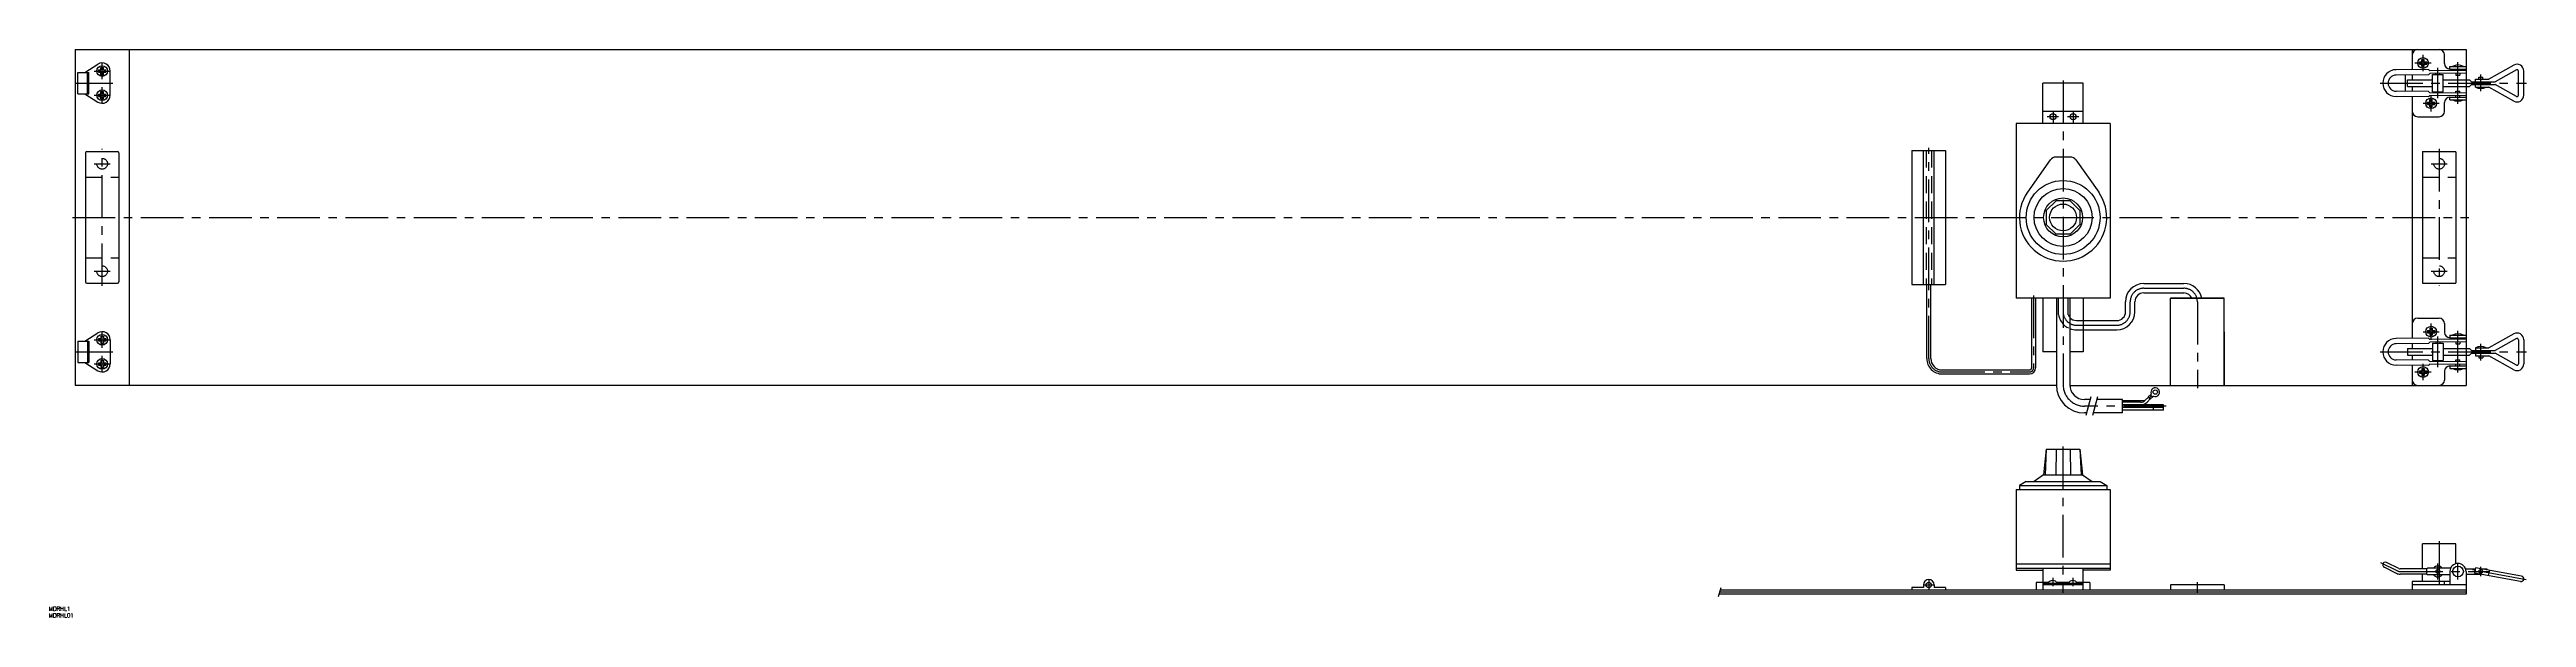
# Model space of a CAD drawing. Extents: x -19 to 1825, y -298 to 125.
import ezdxf

# ---------------------------------------------------------------- set-up
doc = ezdxf.new("R2010")
doc.units = 0
doc.linetypes.add('CENTER', pattern=[50.8, 31.75, -6.35, 6.35, -6.35])
doc.linetypes.add('DASHED', pattern=[19.05, 12.7, -6.35])
doc.layers.get('0').update_dxf_attribs({"linetype": 'CONTINUOUS'})
doc.layers.add('CENTER', color=1, linetype='CONTINUOUS')
doc.styles.get("Standard").update_dxf_attribs({"font": 'txt.shx', "height": 3, "bigfont": 'bigfont.shx'})

msp = doc.modelspace()

# ---------------------------------------------------------------- linework, layer by layer
at = {"color": 7, "linetype": 'CONTINUOUS'}
for p, q in [((0, 125), (1780, 125)), ((0, 125), (0, -125)), ((7, 108), (16.8, 114.1)), ((19.1, 111.7), (20.9, 111.7)), ((19.1, 109.9), (19.1, 111.7)), ((20.9, 109.9), (20.9, 111.7)), ((40, 125), (40, -125)), ((1740, 125), (1740, 110.1)), ((1744, 125), (1760, 125)), ((1745.3, 114.1), (1745.3, 115.9)), ((1745.3, 115.9), (1747.1, 115.9)), ((1745.3, 114.1), (1747.1, 114.1)), ((1747.1, 117.7), (1748.9, 117.7)), ((1747.1, 115.9), (1747.1, 117.7)), ((1747.1, 112.3), (1747.1, 114.1)), ((1747.1, 112.3), (1748.9, 112.3)), ((1748.9, 115.9), (1748.9, 117.7)), ((1748.9, 115.9), (1750.7, 115.9)), ((1748.9, 112.3), (1748.9, 114.1)), ((1748.9, 114.1), (1750.7, 114.1)), ((1750.7, 114.1), (1750.7, 115.9)), ((1764, 114.5), (1764, 121)), ((1768, 112.5), (1780, 112.5)), ((1768, 110.5), (1768, 112.5)), ((1780, 125), (1780, 102.5)), ((1780, 125), (1780, 102.5)), ((1780, 125), (1780, -125)), ((1815.6, 113.4), (1797, 103)), ((2, 92), (2, 108)), ((2, 108), (10, 108)), ((9, 92), (9, 108)), ((10, 92), (10, 108)), ((17.3, 109.9), (19.1, 109.9)), ((17.3, 108.1), (17.3, 109.9)), ((17.3, 108.1), (19.1, 108.1)), ((19.1, 106.3), (19.1, 108.1)), ((19.1, 106.3), (20.9, 106.3)), ((19.1, 93.7), (20.9, 93.7)), ((19.1, 91.9), (19.1, 93.7)), ((20.9, 109.9), (22.7, 109.9)), ((20.9, 106.3), (20.9, 108.1)), ((20.9, 108.1), (22.7, 108.1)), ((20.9, 91.9), (20.9, 93.7)), ((22.7, 108.1), (22.7, 109.9)), ((26, 91), (26, 109)), ((1495, 100), (1465, 100)), ((1465, 70), (1465, 100)), ((1495, 70), (1495, 100)), ((1752, 110.2), (1727.9, 110)), ((1752, 106.2), (1727.9, 106)), ((1752, 93.8), (1727.9, 94)), ((1735, 93.9), (1735, 106.1)), ((1736.4, 102.5), (1755, 102.5)), ((1736.4, 97.5), (1736.4, 102.5)), ((1736.4, 97.5), (1755, 97.5)), ((1740, 106.1), (1740, 102.5)), ((1740, 106.1), (1740, 102.5)), ((1740, 97.5), (1740, 93.9)), ((1740, 97.5), (1740, 93.9)), ((1752, 110.2), (1753, 109.2)), ((1752, 106.2), (1753, 107.2)), ((1752, 93.8), (1753, 92.8)), ((1780, 109.5), (1753, 109.2)), ((1780, 107.5), (1753, 107.2)), ((1780, 92.5), (1753, 92.8)), ((1755, 93.5), (1755, 106.5)), ((1755, 106.5), (1763, 106.5)), ((1755, 93.5), (1763, 93.5)), ((1757.5, 106.5), (1757.5, 107.3)), ((1757.5, 92.7), (1757.5, 93.5)), ((1760.5, 106.5), (1760.5, 107.3)), ((1760.5, 92.7), (1760.5, 93.5)), ((1763, 93.5), (1763, 106.5)), ((1763, 102.5), (1782.5, 102.5)), ((1763, 97.5), (1782.5, 97.5)), ((1768, 110.5), (1780, 110.5)), ((1772.5, 110.5), (1772.5, 109.4)), ((1772.5, 107.4), (1772.5, 106)), ((1772.5, 106), (1775.5, 106)), ((1772.5, 92.6), (1772.5, 94)), ((1772.5, 94), (1775.5, 94)), ((1775.5, 110.5), (1775.5, 109.5)), ((1775.5, 107.5), (1775.5, 106)), ((1775.5, 92.5), (1775.5, 94)), ((1784, 101), (1782.5, 102.5)), ((1784, 99), (1782.5, 97.5)), ((1784, 101), (1801.6, 101)), ((1784, 99), (1801.6, 99)), ((1787, 103), (1797, 103)), ((1787, 101), (1787, 103)), ((1787, 97), (1787, 99)), ((1787, 97), (1797, 97)), ((1789.5, 104.5), (1792.5, 104.5)), ((1789.5, 103), (1789.5, 104.5)), ((1789.5, 99), (1789.5, 101)), ((1792.5, 103), (1792.5, 104.5)), ((1792.5, 99), (1792.5, 101)), ((1795.5, 99), (1795.5, 101)), ((1815.6, 86.6), (1797, 97)), ((1817.5, 109.9), (1801.6, 101)), ((1817.5, 90.1), (1801.6, 99)), ((1819, 91), (1819, 109)), ((1823, 91), (1823, 109)), ((2, 92), (10, 92)), ((7, 92), (16.8, 85.9)), ((17.3, 90.1), (17.3, 91.9)), ((17.3, 91.9), (19.1, 91.9)), ((17.3, 90.1), (19.1, 90.1)), ((19.1, 88.3), (19.1, 90.1)), ((19.1, 88.3), (20.9, 88.3)), ((20.9, 91.9), (22.7, 91.9)), ((20.9, 88.3), (20.9, 90.1)), ((20.9, 90.1), (22.7, 90.1)), ((22.7, 90.1), (22.7, 91.9)), ((1495, 79), (1465, 79)), ((1752, 89.8), (1727.9, 90)), ((1740, 89.9), (1740, 79)), ((1740, 79), (1740, -89.9)), ((1744, 75), (1760, 75)), ((1751.3, 85.9), (1753.1, 85.9)), ((1751.3, 84.1), (1751.3, 85.9)), ((1751.3, 84.1), (1753.1, 84.1)), ((1752, 89.8), (1753, 90.8)), ((1780, 90.5), (1753, 90.8)), ((1753.1, 87.7), (1754.9, 87.7)), ((1753.1, 85.9), (1753.1, 87.7)), ((1753.1, 82.3), (1753.1, 84.1)), ((1753.1, 82.3), (1754.9, 82.3)), ((1754.9, 85.9), (1754.9, 87.7)), ((1754.9, 85.9), (1756.7, 85.9)), ((1754.9, 84.1), (1756.7, 84.1)), ((1754.9, 82.3), (1754.9, 84.1)), ((1756.7, 84.1), (1756.7, 85.9)), ((1764, 79), (1764, 85.5)), ((1768, 87.5), (1768, 89.5)), ((1768, 89.5), (1780, 89.5)), ((1768, 87.5), (1780, 87.5)), ((1772.5, 89.5), (1772.5, 90.6)), ((1775.5, 89.5), (1775.5, 90.5)), ((1515, 70), (1445, 70)), ((1445, 70), (1445, -60)), ((1515, 70), (1515, -60)), ((7.5, 48), (7.5, -48)), ((8.5, 49), (31.5, 49)), ((32.5, 48), (32.5, -48)), ((1367.5, 49.9), (1392.5, 49.9)), ((1367.5, 49.9), (1367.5, -49.9)), ((1376, -49.9), (1376, 49.9)), ((1384, -49.9), (1384, 49.9)), ((1392.5, 49.9), (1392.5, -49.9)), ((1470.5, 42.9), (1453.5, 18.8)), ((1485.4, 45), (1474.6, 45)), ((1489.5, 42.9), (1506.5, 18.8)), ((1747.5, 48.7), (1747.5, -48.7)), ((1747.8, 49), (1772.2, 49)), ((1772.5, 48.7), (1772.5, -48.7)), ((1467.5, 5.2), (1466.6, 5.5)), ((1467.5, 5.2), (1474.8, 12.5)), ((1467.5, 5.2), (1467.5, -5.2)), ((1474.8, 12.5), (1474.5, 13.4)), ((1485.2, 12.5), (1474.8, 12.5)), ((1485.2, 12.5), (1485.5, 13.4)), ((1492.5, 5.2), (1485.2, 12.5)), ((1492.5, 5.2), (1493.4, 5.5)), ((1492.5, 5.2), (1492.5, -5.2)), ((1466.6, -5.5), (1467.5, -5.2)), ((1467.5, -5.2), (1474.8, -12.5)), ((1474.5, -13.4), (1474.8, -12.5)), ((1485.2, -12.5), (1474.8, -12.5)), ((1492.5, -5.2), (1485.2, -12.5)), ((1485.5, -13.4), (1485.2, -12.5)), ((1493.4, -5.5), (1492.5, -5.2)), ((8.5, -49), (31.5, -49)), ((1367.5, -49.9), (1392.5, -49.9)), ((1378.5, -105), (1378.5, -49.9)), ((1381.5, -105), (1381.5, -49.9)), ((1540, -49.2), (1570, -49.2)), ((1747.8, -49), (1772.2, -49)), ((1515, -60), (1445, -60)), ((1456.5, -60), (1456.5, -112)), ((1459.5, -60), (1459.5, -112)), ((1465, -60), (1465, -100)), ((1475, -60), (1475, -124.5)), ((1485, -60), (1485, -124.5)), ((1495, -60), (1495, -100)), ((1526.5, -70.2), (1526.5, -62.7)), ((1533.5, -70.2), (1533.5, -62.7)), ((1540, -56.2), (1570, -56.2)), ((1560, -124.9), (1560, -60)), ((1600, -60), (1560, -60)), ((1560, -60), (1600, -60)), ((1600, -124.9), (1600, -60)), ((2, -92), (2, -108)), ((2, -92), (10, -92)), ((7, -92), (16.8, -85.9)), ((9, -92), (9, -108)), ((10, -92), (10, -108)), ((17.3, -90.1), (17.3, -91.9)), ((17.3, -90.1), (19.1, -90.1)), ((17.3, -91.9), (19.1, -91.9)), ((19.1, -88.3), (20.9, -88.3)), ((19.1, -88.3), (19.1, -90.1)), ((19.1, -91.9), (19.1, -93.7)), ((20.9, -88.3), (20.9, -90.1)), ((20.9, -90.1), (22.7, -90.1)), ((20.9, -91.9), (22.7, -91.9)), ((20.9, -91.9), (20.9, -93.7)), ((22.7, -90.1), (22.7, -91.9)), ((26, -91), (26, -109)), ((1490, -76.7), (1520, -76.7)), ((1490, -83.7), (1520, -83.7)), ((1600, -85), (1600, -125)), ((1752, -89.8), (1727.9, -90)), ((1744, -75), (1760, -75)), ((1751.3, -84.1), (1751.3, -85.9)), ((1751.3, -84.1), (1753.1, -84.1)), ((1751.3, -85.9), (1753.1, -85.9)), ((1752, -89.8), (1753, -90.8)), ((1780, -90.5), (1753, -90.8)), ((1753.1, -82.3), (1754.9, -82.3)), ((1753.1, -82.3), (1753.1, -84.1)), ((1753.1, -85.9), (1753.1, -87.7)), ((1753.1, -87.7), (1754.9, -87.7)), ((1754.9, -82.3), (1754.9, -84.1)), ((1754.9, -84.1), (1756.7, -84.1)), ((1754.9, -85.9), (1756.7, -85.9)), ((1754.9, -85.9), (1754.9, -87.7)), ((1756.7, -84.1), (1756.7, -85.9)), ((1764, -79), (1764, -85.5)), ((1768, -87.5), (1780, -87.5)), ((1768, -87.5), (1768, -89.5)), ((1768, -89.5), (1780, -89.5)), ((1772.5, -89.5), (1772.5, -90.6)), ((1775.5, -89.5), (1775.5, -90.5)), ((1815.6, -86.6), (1797, -97)), ((1817.5, -90.1), (1801.6, -99)), ((1819, -91), (1819, -109)), ((1823, -91), (1823, -109)), ((2, -108), (10, -108)), ((7, -108), (16.8, -114.1)), ((17.3, -108.1), (17.3, -109.9)), ((17.3, -108.1), (19.1, -108.1)), ((17.3, -109.9), (19.1, -109.9)), ((19.1, -93.7), (20.9, -93.7)), ((19.1, -106.3), (20.9, -106.3)), ((19.1, -106.3), (19.1, -108.1)), ((19.1, -109.9), (19.1, -111.7)), ((20.9, -106.3), (20.9, -108.1)), ((20.9, -108.1), (22.7, -108.1)), ((20.9, -109.9), (20.9, -111.7)), ((20.9, -109.9), (22.7, -109.9)), ((22.7, -108.1), (22.7, -109.9)), ((1475, -100), (1465, -100)), ((1495, -100), (1485, -100)), ((1752, -93.8), (1727.9, -94)), ((1752, -106.2), (1727.9, -106)), ((1752, -110.2), (1727.9, -110)), ((1736.4, -97.5), (1755, -97.5)), ((1736.4, -97.5), (1736.4, -102.5)), ((1736.4, -102.5), (1755, -102.5)), ((1740, -93.9), (1740, -97.5)), ((1740, -93.9), (1740, -97.5)), ((1740, -102.5), (1740, -106.1)), ((1740, -102.5), (1740, -106.1)), ((1740, -110.1), (1740, -125)), ((1752, -93.8), (1753, -92.8)), ((1752, -106.2), (1753, -107.2)), ((1752, -110.2), (1753, -109.2)), ((1780, -92.5), (1753, -92.8)), ((1780, -107.5), (1753, -107.2)), ((1780, -109.5), (1753, -109.2)), ((1755, -93.5), (1755, -106.5)), ((1755, -93.5), (1763, -93.5)), ((1755, -106.5), (1763, -106.5)), ((1757.5, -92.7), (1757.5, -93.5)), ((1757.5, -106.5), (1757.5, -107.3)), ((1760.5, -92.7), (1760.5, -93.5)), ((1760.5, -106.5), (1760.5, -107.3)), ((1763, -93.5), (1763, -106.5)), ((1763, -97.5), (1782.5, -97.5)), ((1763, -102.5), (1782.5, -102.5)), ((1768, -110.5), (1780, -110.5)), ((1768, -110.5), (1768, -112.5)), ((1772.5, -92.6), (1772.5, -94)), ((1772.5, -94), (1775.5, -94)), ((1772.5, -106), (1775.5, -106)), ((1772.5, -107.4), (1772.5, -106)), ((1772.5, -110.5), (1772.5, -109.4)), ((1775.5, -92.5), (1775.5, -94)), ((1775.5, -107.5), (1775.5, -106)), ((1775.5, -110.5), (1775.5, -109.5)), ((1780, -102.5), (1780, -124.9)), ((1780, -102.5), (1780, -125)), ((1784, -99), (1782.5, -97.5)), ((1784, -101), (1782.5, -102.5)), ((1784, -99), (1801.6, -99)), ((1784, -101), (1801.6, -101)), ((1787, -97), (1797, -97)), ((1787, -97), (1787, -99)), ((1787, -101), (1787, -103)), ((1787, -103), (1797, -103)), ((1789.5, -99), (1789.5, -101)), ((1789.5, -103), (1789.5, -104.5)), ((1789.5, -104.5), (1792.5, -104.5)), ((1792.5, -99), (1792.5, -101)), ((1792.5, -103), (1792.5, -104.5)), ((1795.5, -99), (1795.5, -101)), ((1815.6, -113.4), (1797, -103)), ((1817.5, -109.9), (1801.6, -101)), ((1475, -125), (0, -125)), ((19.1, -111.7), (20.9, -111.7)), ((1390, -113.5), (1455, -113.5)), ((1390, -116.5), (1455, -116.5)), ((1485, -125), (1780, -125)), ((1744, -125), (1760, -125)), ((1745.3, -114.1), (1747.1, -114.1)), ((1745.3, -114.1), (1745.3, -115.9)), ((1745.3, -115.9), (1747.1, -115.9)), ((1747.1, -112.3), (1747.1, -114.1)), ((1747.1, -112.3), (1748.9, -112.3)), ((1747.1, -115.9), (1747.1, -117.7)), ((1747.1, -117.7), (1748.9, -117.7)), ((1748.9, -112.3), (1748.9, -114.1)), ((1748.9, -114.1), (1750.7, -114.1)), ((1748.9, -115.9), (1750.7, -115.9)), ((1748.9, -115.9), (1748.9, -117.7)), ((1750.7, -114.1), (1750.7, -115.9)), ((1764, -114.5), (1764, -121)), ((1768, -112.5), (1780, -112.5)), ((1500.1, -135.5), (1496, -135.5)), ((1497.5, -145.5), (1496, -145.5)), ((1524.2, -145.5), (1502.5, -145.5)), ((1524.2, -135.5), (1505.1, -135.5)), ((1524.2, -145.5), (1524.2, -135.5)), ((1540.6, -136.5), (1524.2, -136.5)), ((1537.6, -137.5), (1524.2, -137.5)), ((1554.7, -139.5), (1524.2, -139.5)), ((1554.7, -141.5), (1524.2, -141.5)), ((1554.7, -143.5), (1524.2, -143.5)), ((1541.1, -136), (1543.5, -133.7)), ((1542.6, -137.4), (1544.9, -135.1)), ((1543.4, -133.6), (1545.7, -131.4)), ((1543.4, -133.6), (1544.9, -135.2)), ((1544.2, -134.4), (1545.9, -132.7)), ((1544.9, -135.2), (1547.2, -132.9)), ((1545.2, -131.9), (1546.7, -133.4)), ((1547.4, -143.5), (1547.4, -139.5)), ((1554.7, -143.5), (1554.7, -139.5)), ((1467.5, -172.5), (1465.5, -191.5)), ((1467.5, -172.5), (1466.6, -191.5)), ((1467.5, -172.5), (1492.5, -172.5)), ((1474.8, -172.5), (1474.5, -191.5)), ((1485.2, -172.5), (1485.5, -191.5)), ((1492.5, -172.5), (1494.5, -191.5)), ((1492.5, -172.5), (1493.4, -191.5)), ((1445, -202.5), (1515, -202.5)), ((1445, -202.5), (1445, -262.5)), ((1452.5, -196.5), (1447.5, -199.5)), ((1447.5, -199.5), (1512.5, -199.5)), ((1447.5, -199.5), (1447.5, -202.5)), ((1452.5, -196.5), (1507.5, -196.5)), ((1465.5, -191.5), (1458.4, -196.5)), ((1465.5, -191.5), (1494.5, -191.5)), ((1494.5, -191.5), (1501.6, -196.5)), ((1507.5, -196.5), (1512.5, -199.5)), ((1512.5, -199.5), (1512.5, -202.5)), ((1515, -202.5), (1515, -262.5)), ((1515, -258), (1445, -258)), ((1730, -261.3), (1720.9, -256.7)), ((1772.5, -243), (1747.5, -243)), ((1747.5, -261.5), (1747.5, -243)), ((1772.5, -257.7), (1772.5, -243)), ((1376, -275.5), (1367.5, -275.5)), ((1367.5, -275.5), (1367.5, -277.5)), ((1376, -273.5), (1376, -275.5)), ((1384, -273.5), (1384, -275.5)), ((1392.5, -275.5), (1384, -275.5)), ((1392.5, -275.5), (1392.5, -277.5)), ((1515, -261.3), (1445, -261.3)), ((1445, -261.3), (1445, -262.5)), ((1445, -262.5), (1464.8, -262.5)), ((1460, -271.7), (1460, -277.5)), ((1469.4, -271.7), (1460, -271.7)), ((1464.8, -261.3), (1464.8, -277.5)), ((1494.8, -272.5), (1464.8, -272.5)), ((1494.8, -273.5), (1464.8, -273.5)), ((1484.4, -271.7), (1475.1, -271.7)), ((1500, -271.7), (1490.1, -271.7)), ((1494.8, -261.3), (1494.8, -277.5)), ((1515, -262.5), (1494.8, -262.5)), ((1500, -271.7), (1500, -277.5)), ((1600, -273.5), (1560, -273.5)), ((1560, -273.5), (1560, -277.5)), ((1600, -273.5), (1600, -277.5)), ((1728.2, -264.9), (1719.1, -260.3)), ((1750.9, -261.5), (1730.9, -261.5)), ((1750.9, -265.5), (1730.9, -265.5)), ((1768, -271), (1740, -271)), ((1740, -271), (1740, -277.5)), ((1780, -273.5), (1740, -273.5)), ((1747.5, -271), (1747.5, -265.5)), ((1750.9, -261.5), (1751.4, -261)), ((1750.9, -265.5), (1750.9, -261.5)), ((1750.9, -265.5), (1751.4, -266)), ((1768.5, -261), (1751.4, -261)), ((1768, -266), (1751.4, -266)), ((1764, -273.5), (1764, -271)), ((1768, -263.5), (1768, -273.5)), ((1779.7, -261.5), (1786.9, -261.5)), ((1780, -263.5), (1780, -280.5)), ((1780, -265.5), (1790.8, -265.5)), ((1787, -260.7), (1786.3, -264.7)), ((1820.6, -270.9), (1786.3, -264.7)), ((1821.4, -267), (1787, -260.7)), ((1791.2, -261.5), (1795.5, -261.5)), ((1795.5, -261.5), (1795.5, -262.3)), ((1797.4, -262.6), (1796.6, -266.6)), ((1780, -280.5), (1223.8, -280.5)), ((1780, -279), (1224.2, -279)), ((1780, -277.5), (1224.6, -277.5))]:
    msp.add_line(p, q, dxfattribs=at)
at = {"color": 3, "linetype": 'DASHED'}
for p, q in [((1378, 49.9), (1378, -49.9)), ((1382, 49.9), (1382, -49.9)), ((7.5, 30), (32.5, 30)), ((1747.5, 30), (1772.5, 30)), ((7.5, -30), (32.5, -30)), ((1747.5, -30), (1772.5, -30)), ((1476.7, -72.5), (1476.7, -60)), ((1483.9, -72.5), (1483.9, -60))]:
    msp.add_line(p, q, dxfattribs=at)
at = {"color": 3, "linetype": 'CONTINUOUS'}
for p, q in [((1500.7, -133.5), (1497, -147.4)), ((1505.7, -133.5), (1502, -147.4)), ((1225.1, -275.6), (1223.2, -282.4))]:
    msp.add_line(p, q, dxfattribs=at)
at = {"color": 7, "linetype": 'CONTINUOUS'}
for centre, radius in [((20, 109), 4), ((1748, 115), 4), ((20, 91), 4), ((1472.5, 75), 2.25), ((1487.5, 75), 2.25), ((1754, 85), 4), ((1480, 0), 27.5), ((1480, 0), 21.6), ((1480, 0), 14.5), ((1480, 0), 10), ((20, -91), 4), ((1754, -85), 4), ((20, -109), 4), ((1548.6, -130), 1.62), ((1748, -115), 4), ((1380, -273.5), 2), ((1759, -263.5), 1.5), ((1774, -263.5), 4), ((1791, -263.5), 1.5)]:
    msp.add_circle(centre, radius, dxfattribs=at)
at = {"color": 3, "linetype": 'DASHED'}
for centre in [(20, 40), (1760, 40), (20, -40), (1760, -40)]:
    msp.add_circle(centre, 4, dxfattribs=at)
at = {"color": 7, "linetype": 'CONTINUOUS'}
for centre, radius, start, end in [((20, 109), 6, 0, 121.7974), ((1744, 121), 4, 90, 180), ((1760, 121), 4, 0, 90), ((1768, 114.5), 4, 180, 270), ((1774, 105), 8.5, 61.9275, 118.0725), ((1818, 109), 5, 0, 119.1481), ((1728, 100), 10, 90.5504, 269.4496), ((1728, 100), 6, 90.5504, 269.4496), ((1791, 104.5), 8.5, 241.9275, 298.0725), ((1818, 109), 1, 0, 119.1481), ((20, 91), 6, 238.2026, 0), ((1744, 79), 4, 180, 270), ((1760, 79), 4, 270, 0), ((1768, 85.5), 4, 90, 180), ((1774, 95), 8.5, 241.9275, 298.0725), ((1818, 91), 5, 240.8519, 0), ((1818, 91), 1, 240.8519, 0), ((8.5, 48), 1, 90, 180), ((31.5, 48), 1, 0, 90), ((1474.6, 40), 5, 90, 144.7583), ((1485.4, 40), 5, 35.2417, 90), ((1747.8, 48.7), 0.3, 90, 180), ((1772.2, 48.7), 0.3, 0, 90), ((1480, 0), 32.5, 144.7583, 35.2417), ((8.5, -48), 1, 180, 270), ((31.5, -48), 1, 270, 0), ((1540, -62.7), 13.5, 90, 180), ((1570, -62.7), 13.5, 11.3724, 90), ((1747.8, -48.7), 0.3, 180, 270), ((1772.2, -48.7), 0.3, 270, 0), ((1520, -70.2), 13.5, 270, 0), ((1520, -70.2), 6.5, 270, 0), ((1540, -62.7), 6.5, 90, 180), ((1570, -62.7), 6.5, 24.1758, 90), ((20, -91), 6, 0, 121.7974), ((1490, -70.2), 6.5, 219.7151, 270), ((1490, -70.2), 13.5, 248.2615, 270), ((1728, -100), 10, 90.5504, 269.4496), ((1744, -79), 4, 90, 180), ((1760, -79), 4, 0, 90), ((1768, -85.5), 4, 180, 270), ((1774, -95), 8.5, 61.9275, 118.0725), ((1818, -91), 5, 0, 119.1481), ((1818, -91), 1, 0, 119.1481), ((20, -109), 6, 238.2026, 0), ((1390, -105), 11.5, 180, 270.0002), ((1390, -105), 8.5, 180, 270.0002), ((1728, -100), 6, 90.5504, 269.4496), ((1768, -114.5), 4, 90, 180), ((1791, -104.5), 8.5, 61.9275, 118.0725), ((1818, -109), 5, 240.8519, 0), ((1818, -109), 1, 240.8519, 0), ((1455, -112), 1.5, 270, 0), ((1455, -112), 4.5, 270, 0), ((1496, -124.5), 21, 180, 270), ((1496, -124.5), 11, 180, 270), ((1548.6, -130), 3.24, 244.4712, 205.5288), ((1744, -121), 4, 180, 270), ((1760, -121), 4, 270, 0), ((1774, -105), 8.5, 241.9275, 298.0725), ((1537.6, -132.5), 5, 270, 315), ((1537.6, -132.5), 7, 270, 315), ((1720, -258.5), 2, 63.336, 243.336), ((1774, -263.5), 6, 0, 180), ((1380, -273.5), 4, 0, 180), ((1472.3, -273.9), 3.67, 23.2684, 156.7316), ((1487.3, -273.9), 3.67, 23.2684, 156.7316), ((1730.9, -259.5), 6, 243.336, 270), ((1730.9, -259.5), 2, 243.336, 270), ((1759, -263.5), 4, 38.6822, 141.3178), ((1759, -263.5), 4, 218.6822, 321.3178), ((1821, -268.9), 2, 259.7118, 79.7118)]:
    msp.add_arc(centre, radius, start, end, dxfattribs=at)
at = {"color": 3, "linetype": 'DASHED'}
for radius, start, end in [(13.5, 189.9688, 248.2615), (6.5, 201.0719, 219.7151)]:
    msp.add_arc((1490, -70.2), radius, start, end, dxfattribs=at)
at = {"layer": 'CENTER', "color": 1, "linetype": 'CENTER'}
for p, q in [((20, 103), (20, 115)), ((1742, 115), (1754, 115)), ((1748, 109), (1748, 121)), ((1759, 88.7), (1759, 111.3)), ((1774, 84.5), (1774, 115.5)), ((0, 100), (28, 100)), ((14, 109), (26, 109)), ((20, 85), (20, 97)), ((1480, 102), (1480, -124.5)), ((1716, 100), (1825, 100)), ((1791, 94), (1791, 106.5)), ((14, 91), (26, 91)), ((1476.7, 75), (1468.2, 75)), ((1472.5, 79.3), (1472.5, 70.8)), ((1491.7, 75), (1483.2, 75)), ((1487.5, 79.3), (1487.5, 70.8)), ((1748, 85), (1760, 85)), ((1754, 79), (1754, 91)), ((14, 40), (26, 40)), ((20, -51), (20, 51)), ((1380, -105), (1380, 51.9)), ((1754, 40), (1766, 40)), ((1760, 51), (1760, -51)), ((-2, 0), (1782, 0)), ((14, -40), (26, -40)), ((1540, -52.7), (1570, -52.7)), ((1754, -40), (1766, -40)), ((1458, -58), (1458, -112)), ((1530, -70.2), (1530, -62.7)), ((1580, -62.7), (1580, -127)), ((14, -91), (26, -91)), ((20, -97), (20, -85)), ((1490, -80.2), (1520, -80.2)), ((1748, -85), (1760, -85)), ((1754, -91), (1754, -79)), ((1759, -111.3), (1759, -88.7)), ((1774, -115.5), (1774, -84.5)), ((0, -100), (28, -100)), ((14, -109), (26, -109)), ((20, -115), (20, -103)), ((1716, -100), (1825, -100)), ((1748, -121), (1748, -109)), ((1791, -106.5), (1791, -94)), ((1389.9, -115), (1455, -115)), ((1742, -115), (1754, -115)), ((1556.7, -140.5), (1496, -140.5)), ((1479.8, -170.5), (1479.8, -279.5)), ((1716.4, -256.7), (1729.1, -263.1)), ((1759, -269.5), (1759, -257.5)), ((1760, -241), (1760, -275.5)), ((1774, -269.5), (1774, -257.5)), ((1376, -273.5), (1384, -273.5)), ((1380, -269.5), (1380, -277.5)), ((1472.3, -268.3), (1472.3, -274.5)), ((1487.3, -268.3), (1487.3, -274.5)), ((1580, -279.5), (1580, -271.5)), ((1730.9, -263.5), (1797.5, -263.5)), ((1824.9, -269.7), (1784.7, -262.4)), ((1791, -267), (1791, -260))]:
    msp.add_line(p, q, dxfattribs=at)
for centre, radius, start, end in [((1540, -62.7), 10, 90, 180), ((1570, -62.7), 10, 0, 90), ((1490, -70.2), 10, 180, 270), ((1520, -70.2), 10, 270, 0), ((1390, -105), 10, 180, 270.0002), ((1455, -112), 3, 270, 0), ((1496, -124.5), 16, 180, 270), ((1730.9, -259.5), 4, 243.336, 270)]:
    msp.add_arc(centre, radius, start, end, dxfattribs=at)

# ---------------------------------------------------------------- texts
at = {"color": 7, "linetype": 'CONTINUOUS'}
for s, p in [('MDRHL1', (-19.7, -292.7)), ('MDRHL01', (-19.7, -297.7))]:
    msp.add_text(s, height=3, dxfattribs=at).set_placement(p)

doc.saveas('drawing.dxf')
